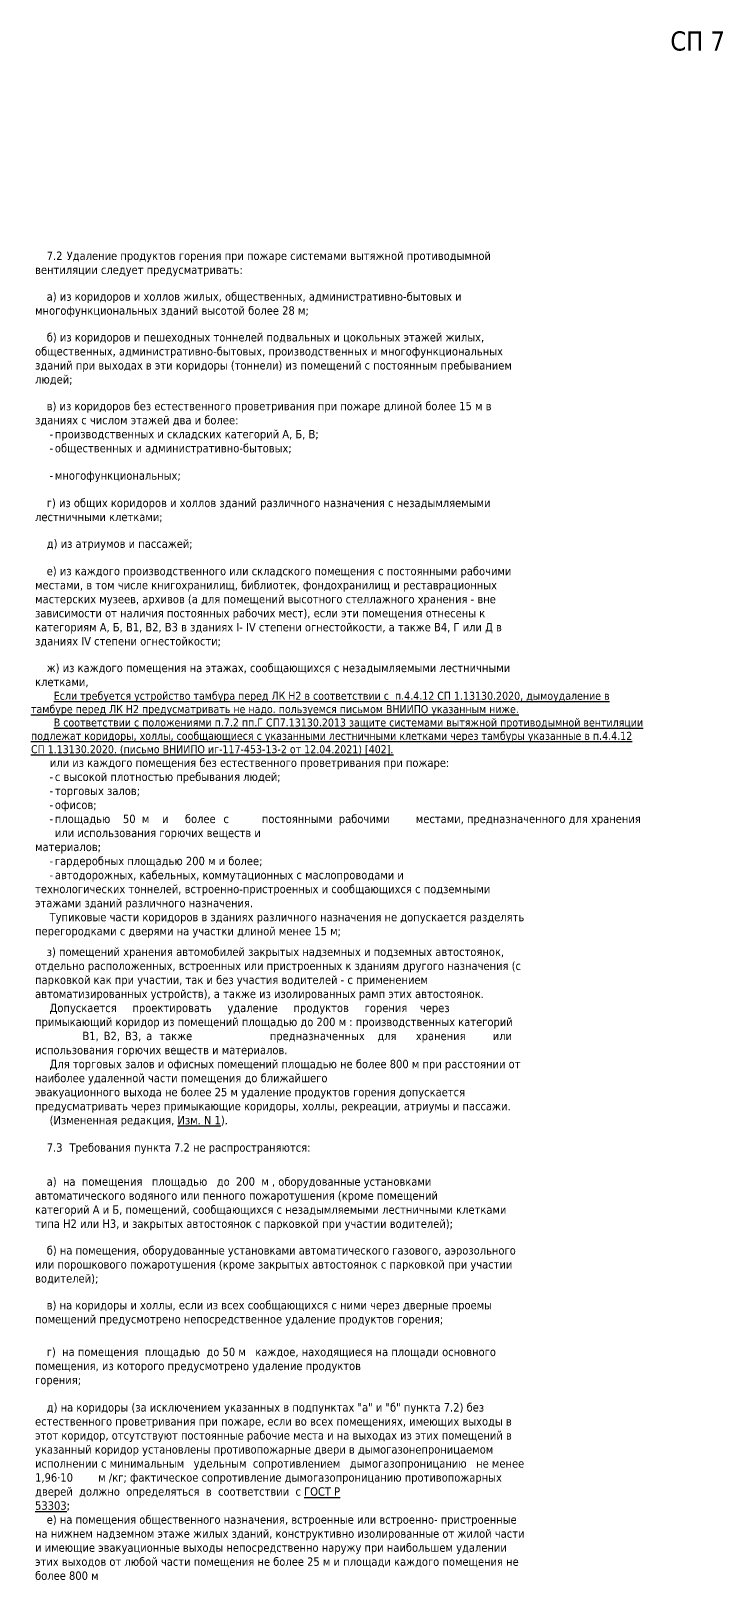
# Model space of a CAD drawing. Header units: millimetres. Extents: x -783640 to 8156175, y -1575894 to 1845315.
# Drawn here: x 3330861 to 4194071, y -220316 to 1712573 of the extents above; entities that cross this region are included whole.
import ezdxf

# ---------------------------------------------------------------- set-up
doc = ezdxf.new("R2010")
doc.units = ezdxf.units.MM
doc.layers.add('экспертиза ДУ', color=1, linetype='Continuous', lineweight=0)
doc.layers.add('экспертиза ДУ пояснения', color=6, linetype='Continuous', lineweight=0)
doc.styles.add('ЭКСПЕРТИЗА', font='tahoma.ttf')

msp = doc.modelspace()

# ---------------------------------------------------------------- texts
at = {"layer": 'экспертиза ДУ', "color": 2, "lineweight": 0, "insert": (4128419, 1712139, 0), "char_height": 24000, "width": 385907.49, "attachment_point": 1, "style": 'ЭКСПЕРТИЗА'}
msp.add_mtext('\\A1;СП 7', dxfattribs=at)
at = {"layer": 'экспертиза ДУ пояснения', "color": 2, "lineweight": 0, "insert": (3330861, 1437336, 0), "char_height": 12000, "width": 764288.13, "attachment_point": 1, "style": 'ЭКСПЕРТИЗА'}
msp.add_mtext('\\pi14499.96,l5100,t44499.96;{\\H0.875x;\\C0;7.2^IУдаление продуктов горения при пожаре системами вытяжной противодымной \\P\\pi0;вентиляции следует предусматривать:\\P\\pl0,tz;\\H0.90476x;\\P\\pi14499.96,l5100;\\H1.10526x;а) из коридоров и холлов жилых, общественных, административно-бытовых и \\P\\pi0;многофункциональных зданий высотой более 28 м;\\P\\pl0;\\H0.90476x;\\P\\pi14499.96,l5100;\\H1.10526x;б) из коридоров и пешеходных тоннелей подвальных и цокольных этажей жилых, \\P\\pi0;общественных, административно-бытовых, производственных и многофункциональных \\Pзданий при выходах в эти коридоры (тоннели) из помещений с постоянным пребыванием \\Pлюдей;\\P\\pl0;\\H0.90476x;\\P\\pi14499.96,l5100;\\H1.10526x;в) из коридоров без естественного проветривания при пожаре длиной более 15 м в \\P\\pi0;зданиях с числом этажей два и более:\\P\\pi-6600,l29799.96,t29799.96,29850;-^Iпроизводственных и складских категорий А, Б, В;\\P-^Iобщественных и административно-бытовых;\\P\\pi0,l0,tz;\\H0.95238x;\\P\\pi-6600,l29799.96,t29799.96,29850;\\H1.05x;-^Iмногофункциональных;\\P\\pi0,l0,tz;\\H0.95238x;\\P\\pi14499.96,l5100;\\H1.05x;г) из общих коридоров и холлов зданий различного назначения с незадымляемыми \\P\\pi0;лестничными клетками;\\P\\pl0;\\H0.90476x;\\P\\pl19650;\\H1.10526x;д) из атриумов и пассажей;\\P\\pl0;\\H0.95238x;\\P\\pi14499.96,l5100;\\H1.05x;е) из каждого производственного или складского помещения с постоянными рабочими \\P\\pi0;местами, в том числе книгохранилищ, библиотек, фондохранилищ и реставрационных \\Pмастерских музеев, архивов (а для помещений высотного стеллажного хранения - вне \\Pзависимости от наличия постоянных рабочих мест), если эти помещения отнесены к \\Pкатегориям А, Б, B1, В2, В3 в зданиях I- IV степени огнестойкости, а также В4, Г или Д в \\Pзданиях IV степени огнестойкости;\\P\\pl0;\\H0.90476x;\\P\\pi14499.96,l5100;\\H1.10526x;ж) из каждого помещения на этажах, сообщающихся с незадымляемыми лестничными \\P\\pi0;клетками,\\P\\pi28400.04,l0;\\H0.95238x;\\LЕсли требуется устройство тамбура перед ЛК Н2 в соответствии с  п.4.4.12 СП 1.13130.2020, дымоудаление в тамбуре перед ЛК Н2 предусматривать не надо. пользуемся письмом ВНИИПО указанным ниже.\\PВ соответствии с положениями п.7.2 пп.Г СП7.13130.2013 защите системами вытяжной противодымной вентиляции подлежат коридоры, холлы, сообщающиеся с указанными лестничными клетками через тамбуры указанные в п.4.4.12 СП 1.13130.2020. (письмо ВНИИПО иг-117-453-13-2 от 12.04.2021) [402].\\P\\pi14499.96,l5100;\\H1.05x;\\l или из каждого помещения без естественного проветривания при пожаре:\\P\\pi-6600,l29799.96,t29799.96,29850;-^Iс высокой плотностью пребывания людей;\\P-^Iторговых залов;\\P-^Iофисов;\\P\\pt29799.96,1.92000E+005,2.40000E+005,2.88000E+005,3.84000E+005,4.80000E+005;-^Iплощадью    50  м    и^Iболее^Iс^Iпостоянными^Iрабочими^Iместами, предназначенного для хранения \\P\\pi0,t29850;или использования горючих веществ и\\P\\pl5100,tz;материалов;\\P\\pi-6600,l29799.96,t29799.96,29850;-^Iгардеробных площадью 200 м и более;\\P-^Iавтодорожных, кабельных, коммутационных с маслопроводами и\\P\\pi0,l5100,tz;технологических тоннелей, встроенно-пристроенных и сообщающихся с подземными \\Pэтажами зданий различного назначения.\\P\\pi18150;Тупиковые части коридоров в зданиях различного назначения не допускается разделять \\P\\pi0;перегородками с дверями на участки длиной менее 15 м;\\P\\pl0;\\H0.47619x;\\P\\pi14499.96,l5100;\\H2.1x;з) помещений хранения автомобилей закрытых надземных и подземных автостоянок, \\P\\pi0;отдельно расположенных, встроенных или пристроенных к зданиям другого назначения (с \\Pпарковкой как при участии, так и без участия водителей - с применением \\Pавтоматизированных устройств), а также из изолированных рамп этих автостоянок.\\P\\pl23250;Допускается     проектировать     удаление     продуктов     горения    через\\P\\pl5100,t64250.04,90750,1.17200E+005,1.43700E+005,1.60000E+005,1.98800E+005,2.97950E+005,3.26600E+005,3.82900E+005;примыкающий коридор из помещений площадью до 200 м : производственных категорий\\P\\pt64250.04,90750,1.17200E+005,1.43700E+005,1.60000E+005,2.97950E+005,4.32000E+005,4.80000E+005,5.76000E+005;^IB1,^IВ2,^IВ3,^Iа^Iтакже^Iпредназначенных^Iдля^Iхранения^Iили\\P\\ptz;использования горючих веществ и материалов.\\P\\pi18150;Для торговых залов и офисных помещений площадью не более 800 м при расстоянии от \\P\\pi0;наиболее удаленной части помещения до ближайшего\\Pэвакуационного выхода не более 25 м удаление продуктов горения допускается \\Pпредусматривать через примыкающие коридоры, холлы, рекреации, атриумы и пассажи.\\P\\pl23250;(Измененная редакция, \\L\\C5;\\c15532032;Изм. N 1\\l\\C0;).\\P\\pl0;\\H0.95238x;\\P\\pi-17450.04,l37050,t48000;\\H1.05x;7.3^IТребования пункта 7.2 не распространяются:\\P\\pi0,l0,tz;\\H1.42857x;\\P\\pi14499.96,l5100;\\H0.7x;а)  на  помещения   площадью   до  200  м , оборудованные установками \\P\\pi0;автоматического водяного или пенного пожаротушения (кроме помещений\\Pкатегорий А и Б, помещений, сообщающихся с незадымляемыми лестничными клетками \\Pтипа Н2 или Н3, и закрытых автостоянок с парковкой при участии водителей);\\P\\pl0;\\H0.90476x;\\P\\pi14499.96,l5100;\\H1.10526x;б) на помещения, оборудованные установками автоматического газового, аэрозольного \\P\\pi0;или порошкового пожаротушения (кроме закрытых автостоянок с парковкой при участии \\Pводителей);\\P\\pl0;\\H0.90476x;\\P\\pi14499.96,l5100;\\H1.10526x;в) на коридоры и холлы, если из всех сообщающихся с ними через дверные проемы \\P\\pi0;помещений предусмотрено непосредственное удаление продуктов горения;\\P\\pl0;\\H1.33333x;\\P\\pi14499.96,l5100;\\H0.75x;г)  на помещения  площадью  до 50 м   каждое, находящиеся на площади основного \\P\\pi0;помещения, из которого предусмотрено удаление продуктов\\Pгорения;\\P\\pl0;\\H0.95238x;\\P\\pi14499.96,l5100;\\H1.05x;д) на коридоры (за исключением указанных в подпунктах "а" и "б" пункта 7.2) без \\P\\pi0;естественного проветривания при пожаре, если во всех помещениях, имеющих выходы в \\Pэтот коридор, отсутствуют постоянные рабочие места и на выходах из этих помещений в \\Pуказанный коридор установлены противопожарные двери в дымогазонепроницаемом \\Pисполнении с минимальным   удельным  сопротивлением   дымогазопроницанию   не менее\\P1,96·10        м /кг; фактическое сопротивление дымогазопроницанию противопожарных  \\Pдверей  должно  определяться  в  соответствии  с \\L\\C5;\\c15532032;ГОСТ Р\\l\\C0;\\P\\L\\C5;\\c15532032;53303\\l\\C0;;\\P\\pi14499.96;е) на помещения общественного назначения, встроенные или встроенно- пристроенные \\P\\pi0;на нижнем надземном этаже жилых зданий, конструктивно изолированные от жилой части \\Pи имеющие эвакуационные выходы непосредственно наружу при наибольшем удалении \\Pэтих выходов от любой части помещения не более 25 м и площади каждого помещения не \\Pболее 800 м\\P}', dxfattribs=at)

doc.saveas('drawing.dxf')
